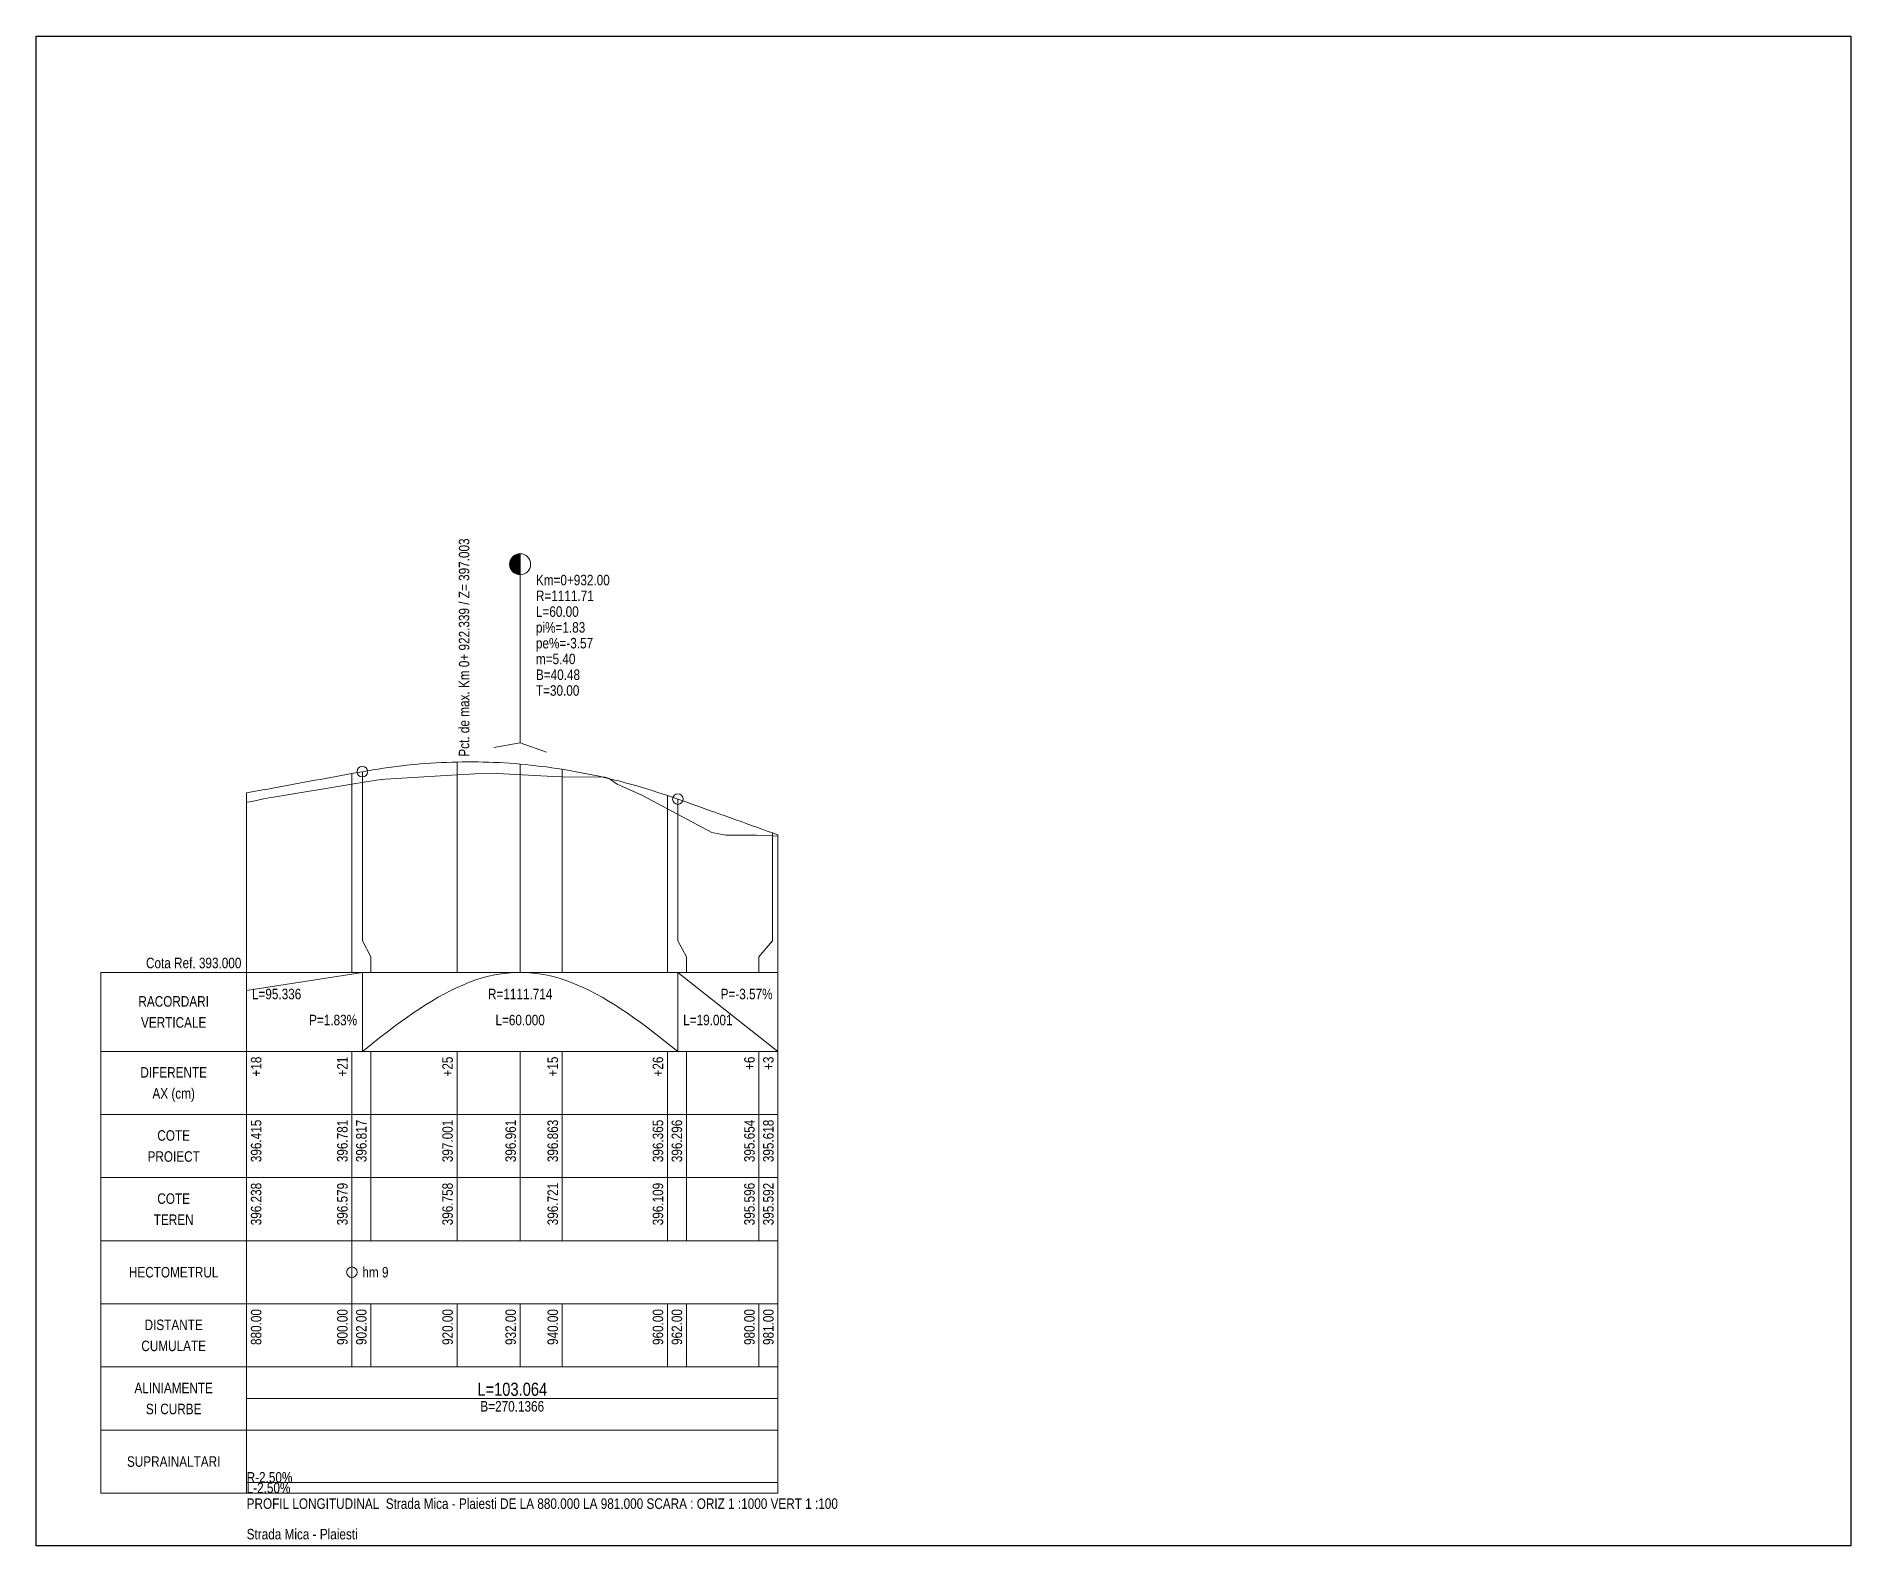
# Model space of a CAD drawing. Extents: x -600 to 1621, y -3670 to 287.
# Drawn here: x 1276.1 to 1621.1, y -3303.1 to -3016.1 of the extents above; entities that cross this region are included whole.
import ezdxf
from ezdxf.enums import TextEntityAlignment as Align

# ---------------------------------------------------------------- set-up
doc = ezdxf.new("R2010")
doc.units = 0
doc.layers.add('ARD-No Plot', color=7, linetype='Continuous', lineweight=0, plot=False)
doc.layers.add('Cartus', color=8, linetype='Continuous')
for name, color, linetype, lineweight in [('L-C. Ref', 7, 'Continuous', 0), ('L-cote-ex', 7, 'Continuous', 0), ('L-Cote-Pr', 7, 'Continuous', 0), ('L-Curbe', 7, 'Continuous', 0), ('L-Cut-Fill', 7, 'Continuous', 0), ('L-Design', 7, 'Continuous', 0), ('L-Exist', 7, 'Continuous', 0), ('L-LINES', 7, 'Continuous', 0), ('L-Min-Max', 7, 'Continuous', 0), ('L-Pante-Tran', 7, 'Continuous', 0), ('L-rac-Vert', 7, 'Continuous', 0), ('L-TEXT', 7, 'Continuous', 0)]:
    doc.layers.add(name, color=color, linetype=linetype, lineweight=lineweight)
doc.styles.add('Arial', font='arial.ttf', dxfattribs={"width": 0.8})

msp = doc.modelspace()

# ---------------------------------------------------------------- texts
at = {"layer": 'ARD-No Plot', "style": 'Arial', "width": 0.8}
msp.add_text('Strada Mica - Plaiesti', height=2, dxfattribs=at).set_placement((1316.06, -3301.88))
at = {"layer": 'L-C. Ref', "style": 'Arial', "width": 0.8}
msp.add_text('Cota Ref. 393.000', height=2, dxfattribs=at).set_placement((1315.06, -3193.28), align=Align.RIGHT)
at = {"layer": 'L-cote-ex', "style": 'Arial', "width": 0.8}
for s, p in [('396.238', (1318.86, -3234.08)), ('396.579', (1335.26, -3234.08)), ('396.758', (1355.26, -3234.08)), ('396.721', (1375.26, -3234.08)), ('396.109', (1395.26, -3234.08)), ('395.596', (1412.66, -3234.08)), ('395.592', (1416.26, -3234.08)), ('395.592', (1416.26, -3234.08)), ('395.592', (1416.26, -3234.08))]:
    msp.add_text(s, height=2, rotation=90, dxfattribs=at).set_placement(p, align=Align.RIGHT)
at = {"layer": 'L-Cote-Pr', "style": 'Arial', "width": 0.8}
for s, p in [('396.415', (1318.86, -3222.08)), ('396.781', (1335.26, -3222.08)), ('396.817', (1338.86, -3222.08)), ('397.001', (1355.26, -3222.08)), ('396.961', (1367.26, -3222.08)), ('396.863', (1375.26, -3222.08)), ('396.365', (1395.26, -3222.08)), ('396.296', (1398.86, -3222.08)), ('395.654', (1412.66, -3222.08)), ('395.618', (1416.26, -3222.08))]:
    msp.add_text(s, height=2, rotation=90, dxfattribs=at).set_placement(p, align=Align.RIGHT)
for s, p in [('COTE', (1302.18, -3226.08)), ('PROIECT', (1302.18, -3230.08))]:
    msp.add_text(s, height=2, dxfattribs=at).set_placement(p, align=Align.CENTER)
at = {"layer": 'L-Cut-Fill', "style": 'Arial', "width": 0.8}
for s, p in [('+18', (1318.86, -3210.08)), ('+21', (1335.26, -3210.08)), ('+25', (1355.26, -3210.08)), ('+15', (1375.26, -3210.08)), ('+26', (1395.26, -3210.08)), ('+6', (1412.66, -3210.08)), ('+3', (1416.26, -3210.08))]:
    msp.add_text(s, height=2, rotation=90, dxfattribs=at).set_placement(p, align=Align.RIGHT)
for s, p in [('DIFERENTE', (1302.18, -3214.08)), ('AX (cm)', (1302.18, -3218.08))]:
    msp.add_text(s, height=2, dxfattribs=at).set_placement(p, align=Align.CENTER)
at = {"layer": 'L-Min-Max', "style": 'Arial', "width": 0.8}
msp.add_text('Pct. de max. Km 0+ 922.339 / Z= 397.003', height=2, rotation=90, dxfattribs=at).set_placement((1358.4, -3153.05))
at = {"layer": 'L-rac-Vert', "style": 'Arial', "width": 0.8}
for s, p in [('Km=0+932.00', (1371.06, -3120.47)), ('R=1111.71', (1371.06, -3123.47)), ('L=60.00', (1371.06, -3126.47)), ('pi%=1.83', (1371.06, -3129.47)), ('pe%=-3.57', (1371.06, -3132.47)), ('m=5.40', (1371.06, -3135.47)), ('T=30.00', (1371.06, -3141.47)), ('B=40.48', (1371.06, -3138.47)), ('L=95.336', (1317.06, -3199.18)), ('L=19.001', (1399.06, -3204.13))]:
    msp.add_text(s, height=2, dxfattribs=at).set_placement(p)
for s, p in [('R=1111.714', (1368.06, -3199.18)), ('RACORDARI', (1302.18, -3200.58)), ('VERTICALE', (1302.18, -3204.58)), ('L=60.000', (1368.06, -3204.13))]:
    msp.add_text(s, height=2, dxfattribs=at).set_placement(p, align=Align.CENTER)
for s, p in [('P=-3.57%', (1416.06, -3199.18)), ('P=1.83%', (1337.06, -3204.13))]:
    msp.add_text(s, height=2, dxfattribs=at).set_placement(p, align=Align.RIGHT)
at = {"layer": 'L-TEXT', "style": 'Arial', "width": 0.8}
for s, p in [('COTE', (1302.18, -3238.08)), ('TEREN', (1302.18, -3242.08)), ('HECTOMETRUL', (1302.18, -3252.08)), ('DISTANTE', (1302.18, -3262.08)), ('CUMULATE', (1302.18, -3266.08)), ('ALINIAMENTE', (1302.18, -3274.08)), ('SI CURBE', (1302.18, -3278.08)), ('SUPRAINALTARI', (1302.18, -3288.08))]:
    msp.add_text(s, height=2, dxfattribs=at).set_placement(p, align=Align.CENTER)
for s, p in [('hm 9', (1338.06, -3252.08)), ('R-2.50%', (1316.06, -3291.08)), ('L-2.50%', (1316.06, -3293.08)), ('PROFIL LONGITUDINAL  Strada Mica - Plaiesti DE LA 880.000 LA 981.000 SCARA : ORIZ 1 :1000 VERT 1 :100', (1316.06, -3296.08))]:
    msp.add_text(s, height=2, dxfattribs=at).set_placement(p)
for s, p in [('880.00', (1318.86, -3258.08)), ('900.00', (1335.26, -3258.08)), ('902.00', (1338.86, -3258.08)), ('920.00', (1355.26, -3258.08)), ('932.00', (1367.26, -3258.08)), ('940.00', (1375.26, -3258.08)), ('960.00', (1395.26, -3258.08)), ('962.00', (1398.86, -3258.08)), ('980.00', (1412.66, -3258.08)), ('981.00', (1416.26, -3258.08))]:
    msp.add_text(s, height=2, rotation=90, dxfattribs=at).set_placement(p, align=Align.RIGHT)
for s, height, p in [('L=103.064', 2.5, (1366.56, -3274.58)), ('B=270.1366', 2, (1366.56, -3277.58))]:
    msp.add_text(s, height=height, rotation=360, dxfattribs=at).set_placement(p, align=Align.CENTER)

# ---------------------------------------------------------------- blocks, each defined once
blk = doc.blocks.new('A3_TRANSV_ALIN_TIRENA')
at = {"layer": 'Cartus'}
blk.add_lwpolyline([(0, 0), (0, 287), (345, 287), (345, 0)], close=True, dxfattribs=at)

# ---------------------------------------------------------------- linework, layer by layer
at = {"layer": 'L-Curbe'}
msp.add_line((1316.06, -3275.08), (1417.06, -3275.08), dxfattribs=at)
at = {"layer": 'L-Design'}
msp.add_lwpolyline([(1316.06, -3159.93), (1317.06, -3159.75), (1318.06, -3159.57), (1319.06, -3159.38), (1320.06, -3159.2), (1321.06, -3159.02), (1322.06, -3158.83), (1323.06, -3158.65), (1324.06, -3158.47), (1325.06, -3158.29), (1326.06, -3158.1), (1327.06, -3157.92), (1328.06, -3157.74), (1329.06, -3157.55), (1330.06, -3157.37), (1331.06, -3157.19), (1332.06, -3157), (1333.06, -3156.82), (1334.06, -3156.64), (1335.06, -3156.46), (1336.06, -3156.27), (1337.06, -3156.09), (1338.06, -3155.91), (1338.06, -3155.91), (1339.06, -3155.73), (1340.06, -3155.56), (1341.06, -3155.4), (1342.06, -3155.25), (1343.06, -3155.1), (1344.06, -3154.97), (1345.06, -3154.85), (1346.06, -3154.73), (1347.06, -3154.62), (1348.06, -3154.53), (1349.06, -3154.44), (1350.06, -3154.36), (1351.06, -3154.29), (1352.06, -3154.23), (1353.06, -3154.17), (1354.06, -3154.13), (1355.06, -3154.1), (1356.06, -3154.07), (1357.06, -3154.05), (1358.06, -3154.05), (1359.06, -3154.05), (1360.06, -3154.06), (1361.06, -3154.08), (1362.06, -3154.11), (1363.06, -3154.14), (1364.06, -3154.19), (1365.06, -3154.25), (1366.06, -3154.31), (1367.06, -3154.38), (1368.06, -3154.47), (1368.06, -3154.47), (1369.06, -3154.56), (1370.06, -3154.66), (1371.06, -3154.77), (1372.06, -3154.89), (1373.06, -3155.01), (1374.06, -3155.15), (1375.06, -3155.29), (1376.06, -3155.45), (1377.06, -3155.61), (1378.06, -3155.78), (1379.06, -3155.97), (1380.06, -3156.16), (1381.06, -3156.36), (1382.06, -3156.56), (1383.06, -3156.78), (1384.06, -3157.01), (1385.06, -3157.24), (1386.06, -3157.49), (1387.06, -3157.74), (1388.06, -3158), (1389.06, -3158.27), (1390.06, -3158.55), (1391.06, -3158.84), (1392.06, -3159.14), (1393.06, -3159.45), (1394.06, -3159.77), (1395.06, -3160.09), (1396.06, -3160.43), (1397.06, -3160.77), (1398.06, -3161.12), (1398.06, -3161.12), (1399.06, -3161.48), (1400.06, -3161.83), (1401.06, -3162.19), (1402.06, -3162.55), (1403.06, -3162.9), (1404.06, -3163.26), (1405.06, -3163.62), (1406.06, -3163.97), (1407.06, -3164.33), (1408.06, -3164.69), (1409.06, -3165.04), (1410.06, -3165.4), (1411.06, -3165.76), (1412.06, -3166.12), (1413.06, -3166.47), (1414.06, -3166.83), (1415.06, -3167.19), (1416.06, -3167.54), (1417.06, -3167.9)], dxfattribs=at)
at = {"layer": 'L-Exist'}
for p, q in [((1342.37, -3157.34), (1356.06, -3156.49)), ((1356.06, -3156.49), (1358.46, -3156.35)), ((1358.46, -3156.35), (1359.46, -3156.33)), ((1359.46, -3156.33), (1363.68, -3156.22)), ((1363.68, -3156.22), (1374.38, -3156.85)), ((1321.14, -3160.72), (1336.06, -3158.29)), ((1336.06, -3158.29), (1340.77, -3157.53)), ((1340.77, -3157.53), (1341.68, -3157.39)), ((1341.68, -3157.39), (1341.72, -3157.38)), ((1341.68, -3157.39), (1341.68, -3157.39)), ((1341.72, -3157.38), (1341.72, -3157.38)), ((1341.72, -3157.38), (1341.8, -3157.38)), ((1341.8, -3157.38), (1342.37, -3157.34)), ((1342.37, -3157.34), (1342.37, -3157.34)), ((1374.38, -3156.85), (1376.06, -3156.87)), ((1376.06, -3156.87), (1383.02, -3156.92)), ((1383.02, -3156.92), (1383.92, -3156.87)), ((1383.92, -3156.87), (1384.63, -3157.05)), ((1384.63, -3157.05), (1384.63, -3157.05)), ((1384.63, -3157.05), (1385.05, -3157.29)), ((1385.05, -3157.29), (1386.49, -3158.27)), ((1386.49, -3158.27), (1391.19, -3160.4)), ((1316.06, -3161.7), (1316.16, -3161.69)), ((1316.16, -3161.69), (1317.02, -3161.56)), ((1317.02, -3161.56), (1318.41, -3161.23)), ((1318.41, -3161.23), (1319.25, -3161.04)), ((1318.41, -3161.23), (1318.41, -3161.23)), ((1319.25, -3161.04), (1320.67, -3160.83)), ((1319.25, -3161.04), (1319.25, -3161.04)), ((1320.67, -3160.83), (1321.14, -3160.72)), ((1391.19, -3160.4), (1396.06, -3162.99)), ((1396.06, -3162.99), (1404.51, -3167.48)), ((1404.51, -3167.48), (1404.51, -3167.48)), ((1404.51, -3167.48), (1407.14, -3168)), ((1407.14, -3168), (1413, -3167.98)), ((1413, -3167.98), (1413, -3167.98)), ((1413, -3167.98), (1416.06, -3168.12)), ((1416.06, -3168.12), (1417.06, -3168.16)), ((1417.06, -3168.16), (1417.06, -3168.16)), ((1417.06, -3168.16), (1417.06, -3168.16))]:
    msp.add_line(p, q, dxfattribs=at)
at = {"layer": 'L-LINES'}
for p, q in [((1336.06, -3194.08), (1336.06, -3156.27)), ((1338.06, -3188.08), (1338.06, -3155.91)), ((1356.06, -3194.08), (1356.06, -3154.07)), ((1368.06, -3194.08), (1368.06, -3154.47)), ((1376.06, -3194.08), (1376.06, -3155.45)), ((1316.06, -3194.08), (1316.06, -3159.93)), ((1396.06, -3194.08), (1396.06, -3160.43)), ((1398.06, -3188.08), (1398.06, -3161.12)), ((1416.06, -3188.08), (1416.06, -3167.54)), ((1417.06, -3194.08), (1417.06, -3167.9)), ((1339.66, -3191.08), (1338.06, -3188.08)), ((1339.66, -3194.08), (1339.66, -3191.08)), ((1399.66, -3191.08), (1398.06, -3188.08)), ((1399.66, -3194.08), (1399.66, -3191.08)), ((1413.46, -3191.08), (1416.06, -3188.08)), ((1413.46, -3194.08), (1413.46, -3191.08)), ((1288.3, -3209.08), (1288.3, -3194.08)), ((1288.3, -3194.08), (1316.06, -3194.08)), ((1316.06, -3194.08), (1417.06, -3194.08)), ((1316.06, -3209.08), (1316.06, -3194.08)), ((1417.06, -3209.08), (1417.06, -3194.08)), ((1288.3, -3221.08), (1288.3, -3209.08)), ((1288.3, -3209.08), (1316.06, -3209.08)), ((1316.06, -3209.08), (1288.3, -3209.08)), ((1316.06, -3209.08), (1417.06, -3209.08)), ((1316.06, -3221.08), (1316.06, -3209.08)), ((1316.06, -3209.08), (1417.06, -3209.08)), ((1316.06, -3221.08), (1316.06, -3209.08)), ((1336.06, -3221.08), (1336.06, -3209.08)), ((1339.66, -3221.08), (1339.66, -3209.08)), ((1356.06, -3221.08), (1356.06, -3209.08)), ((1368.06, -3221.08), (1368.06, -3209.08)), ((1376.06, -3221.08), (1376.06, -3209.08)), ((1396.06, -3221.08), (1396.06, -3209.08)), ((1399.66, -3221.08), (1399.66, -3209.08)), ((1413.46, -3221.08), (1413.46, -3209.08)), ((1417.06, -3221.08), (1417.06, -3209.08)), ((1417.06, -3221.08), (1417.06, -3209.08)), ((1288.3, -3233.08), (1288.3, -3221.08)), ((1288.3, -3221.08), (1316.06, -3221.08)), ((1316.06, -3221.08), (1288.3, -3221.08)), ((1316.06, -3221.08), (1417.06, -3221.08)), ((1316.06, -3221.08), (1417.06, -3221.08)), ((1316.06, -3233.08), (1316.06, -3221.08)), ((1336.06, -3233.08), (1336.06, -3221.08)), ((1339.66, -3233.08), (1339.66, -3221.08)), ((1356.06, -3233.08), (1356.06, -3221.08)), ((1368.06, -3233.08), (1368.06, -3221.08)), ((1376.06, -3233.08), (1376.06, -3221.08)), ((1396.06, -3233.08), (1396.06, -3221.08)), ((1399.66, -3233.08), (1399.66, -3221.08)), ((1413.46, -3233.08), (1413.46, -3221.08)), ((1417.06, -3233.08), (1417.06, -3221.08)), ((1288.3, -3245.08), (1288.3, -3233.08)), ((1288.3, -3233.08), (1316.06, -3233.08)), ((1316.06, -3233.08), (1288.3, -3233.08)), ((1316.06, -3233.08), (1417.06, -3233.08)), ((1316.06, -3233.08), (1417.06, -3233.08)), ((1316.06, -3245.08), (1316.06, -3233.08)), ((1336.06, -3245.08), (1336.06, -3233.08)), ((1339.66, -3245.08), (1339.66, -3233.08)), ((1356.06, -3245.08), (1356.06, -3233.08)), ((1368.06, -3245.08), (1368.06, -3233.08)), ((1376.06, -3245.08), (1376.06, -3233.08)), ((1396.06, -3245.08), (1396.06, -3233.08)), ((1399.66, -3245.08), (1399.66, -3233.08)), ((1413.46, -3245.08), (1413.46, -3233.08)), ((1417.06, -3245.08), (1417.06, -3233.08)), ((1288.3, -3257.08), (1288.3, -3245.08)), ((1288.3, -3245.08), (1316.06, -3245.08)), ((1316.06, -3245.08), (1288.3, -3245.08)), ((1316.06, -3245.08), (1417.06, -3245.08)), ((1316.06, -3257.08), (1316.06, -3245.08)), ((1316.06, -3245.08), (1417.06, -3245.08)), ((1336.06, -3257.08), (1336.06, -3245.08)), ((1417.06, -3257.08), (1417.06, -3245.08)), ((1288.3, -3269.08), (1288.3, -3257.08)), ((1288.3, -3257.08), (1316.06, -3257.08)), ((1316.06, -3257.08), (1288.3, -3257.08)), ((1316.06, -3257.08), (1417.06, -3257.08)), ((1316.06, -3257.08), (1417.06, -3257.08)), ((1316.06, -3269.08), (1316.06, -3257.08)), ((1336.06, -3269.08), (1336.06, -3257.08)), ((1339.66, -3269.08), (1339.66, -3257.08)), ((1356.06, -3269.08), (1356.06, -3257.08)), ((1368.06, -3269.08), (1368.06, -3257.08)), ((1376.06, -3269.08), (1376.06, -3257.08)), ((1396.06, -3269.08), (1396.06, -3257.08)), ((1399.66, -3269.08), (1399.66, -3257.08)), ((1413.46, -3269.08), (1413.46, -3257.08)), ((1417.06, -3269.08), (1417.06, -3257.08)), ((1288.3, -3281.08), (1288.3, -3269.08)), ((1288.3, -3269.08), (1316.06, -3269.08)), ((1316.06, -3269.08), (1288.3, -3269.08)), ((1316.06, -3269.08), (1417.06, -3269.08)), ((1316.06, -3281.08), (1316.06, -3269.08)), ((1316.06, -3269.08), (1417.06, -3269.08)), ((1417.06, -3281.08), (1417.06, -3269.08)), ((1288.3, -3293.08), (1288.3, -3281.08)), ((1288.3, -3281.08), (1316.06, -3281.08)), ((1316.06, -3281.08), (1288.3, -3281.08)), ((1316.06, -3281.08), (1417.06, -3281.08)), ((1316.06, -3293.08), (1316.06, -3281.08)), ((1316.06, -3281.08), (1417.06, -3281.08)), ((1417.06, -3293.08), (1417.06, -3281.08)), ((1316.06, -3293.08), (1288.3, -3293.08)), ((1316.06, -3293.08), (1417.06, -3293.08))]:
    msp.add_line(p, q, dxfattribs=at)
msp.add_circle((1336.06, -3251.08), 1, dxfattribs=at)
at = {"layer": 'L-Pante-Tran'}
for p, q in [((1316.06, -3291.08), (1336.06, -3291.08)), ((1316.06, -3291.08), (1336.06, -3291.08)), ((1336.06, -3291.08), (1356.06, -3291.08)), ((1336.06, -3291.08), (1356.06, -3291.08)), ((1356.06, -3291.08), (1376.06, -3291.08)), ((1356.06, -3291.08), (1376.06, -3291.08)), ((1376.06, -3291.08), (1396.06, -3291.08)), ((1376.06, -3291.08), (1396.06, -3291.08)), ((1396.06, -3291.08), (1416.06, -3291.08)), ((1396.06, -3291.08), (1416.06, -3291.08)), ((1416.06, -3291.08), (1417.06, -3291.08)), ((1416.06, -3291.08), (1417.06, -3291.08))]:
    msp.add_line(p, q, dxfattribs=at)
at = {"layer": 'L-rac-Vert'}
for p, q in [((1366.44, -3115.29), (1366.44, -3117.64)), ((1366.49, -3115.23), (1366.49, -3117.7)), ((1366.54, -3115.17), (1366.54, -3117.76)), ((1366.59, -3115.11), (1366.59, -3117.82)), ((1366.64, -3115.05), (1366.64, -3117.88)), ((1366.7, -3115), (1366.7, -3117.93)), ((1366.76, -3114.94), (1366.76, -3117.99)), ((1366.82, -3114.9), (1366.82, -3118.04)), ((1366.88, -3114.85), (1366.88, -3118.08)), ((1366.95, -3114.8), (1366.95, -3118.13)), ((1367.01, -3114.76), (1367.01, -3118.17)), ((1367.08, -3114.72), (1367.08, -3118.21)), ((1367.15, -3114.68), (1367.15, -3118.25)), ((1367.22, -3114.65), (1367.22, -3118.28)), ((1367.29, -3114.62), (1367.29, -3118.31)), ((1367.36, -3114.59), (1367.36, -3118.34)), ((1367.44, -3114.56), (1367.44, -3118.37)), ((1367.51, -3114.54), (1367.51, -3118.39)), ((1367.59, -3114.52), (1367.59, -3118.41)), ((1367.67, -3114.5), (1367.67, -3118.43)), ((1367.74, -3114.49), (1367.74, -3118.44)), ((1367.82, -3114.48), (1367.82, -3118.45)), ((1367.9, -3114.47), (1367.9, -3118.46)), ((1367.98, -3114.47), (1367.98, -3118.46)), ((1368.06, -3150.42), (1368.06, -3114.47)), ((1366.06, -3116.31), (1366.06, -3116.62)), ((1366.06, -3116.39), (1366.06, -3116.54)), ((1366.07, -3116.23), (1366.07, -3116.7)), ((1366.08, -3116.15), (1366.08, -3116.78)), ((1366.1, -3116.08), (1366.1, -3116.86)), ((1366.11, -3116), (1366.11, -3116.93)), ((1366.13, -3115.92), (1366.13, -3117.01)), ((1366.15, -3115.85), (1366.15, -3117.08)), ((1366.18, -3115.77), (1366.18, -3117.16)), ((1366.21, -3115.7), (1366.21, -3117.23)), ((1366.24, -3115.63), (1366.24, -3117.3)), ((1366.27, -3115.56), (1366.27, -3117.37)), ((1366.31, -3115.49), (1366.31, -3117.44)), ((1366.35, -3115.42), (1366.35, -3117.51)), ((1366.39, -3115.35), (1366.39, -3117.58)), ((1363.06, -3151.33), (1368.06, -3150.42)), ((1368.06, -3150.42), (1373.06, -3152.2)), ((1316.06, -3197.54), (1338.06, -3194.08)), ((1338.06, -3209.08), (1338.06, -3194.08)), ((1363.26, -3194.55), (1362.06, -3194.81)), ((1364.46, -3194.34), (1363.26, -3194.55)), ((1365.66, -3194.2), (1364.46, -3194.34)), ((1366.86, -3194.11), (1365.66, -3194.2)), ((1368.06, -3194.08), (1366.86, -3194.11)), ((1369.26, -3194.11), (1368.06, -3194.08)), ((1370.46, -3194.2), (1369.26, -3194.11)), ((1371.66, -3194.34), (1370.46, -3194.2)), ((1372.86, -3194.55), (1371.66, -3194.34)), ((1374.06, -3194.81), (1372.86, -3194.55)), ((1398.06, -3209.08), (1398.06, -3194.08)), ((1398.06, -3194.08), (1417.06, -3209.08)), ((1417.06, -3209.08), (1417.06, -3194.08)), ((1417.06, -3195.02), (1417.06, -3194.08)), ((1353.66, -3198.14), (1352.46, -3198.81)), ((1354.86, -3197.52), (1353.66, -3198.14)), ((1356.06, -3196.94), (1354.86, -3197.52)), ((1357.26, -3196.41), (1356.06, -3196.94)), ((1358.46, -3195.93), (1357.26, -3196.41)), ((1359.66, -3195.51), (1358.46, -3195.93)), ((1360.86, -3195.13), (1359.66, -3195.51)), ((1362.06, -3194.81), (1360.86, -3195.13)), ((1375.26, -3195.13), (1374.06, -3194.81)), ((1376.46, -3195.51), (1375.26, -3195.13)), ((1377.66, -3195.93), (1376.46, -3195.51)), ((1378.86, -3196.41), (1377.66, -3195.93)), ((1380.06, -3196.94), (1378.86, -3196.41)), ((1381.26, -3197.52), (1380.06, -3196.94)), ((1382.46, -3198.14), (1381.26, -3197.52)), ((1383.66, -3198.81), (1382.46, -3198.14)), ((1417.06, -3195.96), (1417.06, -3195.02)), ((1417.06, -3196.89), (1417.06, -3195.96)), ((1417.06, -3197.81), (1417.06, -3196.89)), ((1417.06, -3198.71), (1417.06, -3197.81)), ((1348.86, -3201.04), (1347.66, -3201.85)), ((1350.06, -3200.26), (1348.86, -3201.04)), ((1351.26, -3199.52), (1350.06, -3200.26)), ((1352.46, -3198.81), (1351.26, -3199.52)), ((1384.86, -3199.52), (1383.66, -3198.81)), ((1386.06, -3200.26), (1384.86, -3199.52)), ((1387.26, -3201.04), (1386.06, -3200.26)), ((1388.46, -3201.85), (1387.26, -3201.04)), ((1417.06, -3199.6), (1417.06, -3198.71)), ((1417.06, -3200.47), (1417.06, -3199.6)), ((1417.06, -3201.31), (1417.06, -3200.47)), ((1417.06, -3202.12), (1417.06, -3201.31)), ((1344.06, -3204.44), (1342.86, -3205.35)), ((1345.26, -3203.56), (1344.06, -3204.44)), ((1346.46, -3202.69), (1345.26, -3203.56)), ((1347.66, -3201.85), (1346.46, -3202.69)), ((1389.66, -3202.69), (1388.46, -3201.85)), ((1390.86, -3203.56), (1389.66, -3202.69)), ((1392.06, -3204.44), (1390.86, -3203.56)), ((1393.26, -3205.35), (1392.06, -3204.44)), ((1417.06, -3202.9), (1417.06, -3202.12)), ((1417.06, -3203.64), (1417.06, -3202.9)), ((1417.06, -3204.35), (1417.06, -3203.64)), ((1417.06, -3205.01), (1417.06, -3204.35)), ((1417.06, -3205.64), (1417.06, -3205.01)), ((1339.26, -3208.14), (1338.06, -3209.08)), ((1340.46, -3207.2), (1339.26, -3208.14)), ((1341.66, -3206.27), (1340.46, -3207.2)), ((1342.86, -3205.35), (1341.66, -3206.27)), ((1394.46, -3206.27), (1393.26, -3205.35)), ((1395.66, -3207.2), (1394.46, -3206.27)), ((1396.86, -3208.14), (1395.66, -3207.2)), ((1398.06, -3209.08), (1396.86, -3208.14)), ((1417.06, -3206.21), (1417.06, -3205.64)), ((1417.06, -3206.74), (1417.06, -3206.21)), ((1417.06, -3207.22), (1417.06, -3206.74)), ((1417.06, -3207.65), (1417.06, -3207.22)), ((1417.06, -3208.03), (1417.06, -3207.65)), ((1417.06, -3208.34), (1417.06, -3208.03)), ((1417.06, -3208.61), (1417.06, -3208.34)), ((1417.06, -3208.81), (1417.06, -3208.61)), ((1417.06, -3208.96), (1417.06, -3208.81)), ((1417.06, -3209.05), (1417.06, -3208.96)), ((1417.06, -3209.08), (1417.06, -3209.05))]:
    msp.add_line(p, q, dxfattribs=at)
for centre, radius in [((1368.06, -3116.47), 2), ((1338.06, -3155.91), 1), ((1398.06, -3161.12), 1)]:
    msp.add_circle(centre, radius, dxfattribs=at)

# ---------------------------------------------------------------- block references
at = {"layer": 'L-LINES'}
msp.add_blockref('A3_TRANSV_ALIN_TIRENA', (1276.06, -3303.08), dxfattribs=at)

msp.set_redraw_order([(e.dxf.handle, doc.entitydb.next_handle()) for e in msp.query("TEXT MTEXT ATTDEF DIMENSION ARC_DIMENSION")])  # texts and dimensions are drawn at this point

doc.saveas('drawing.dxf')
